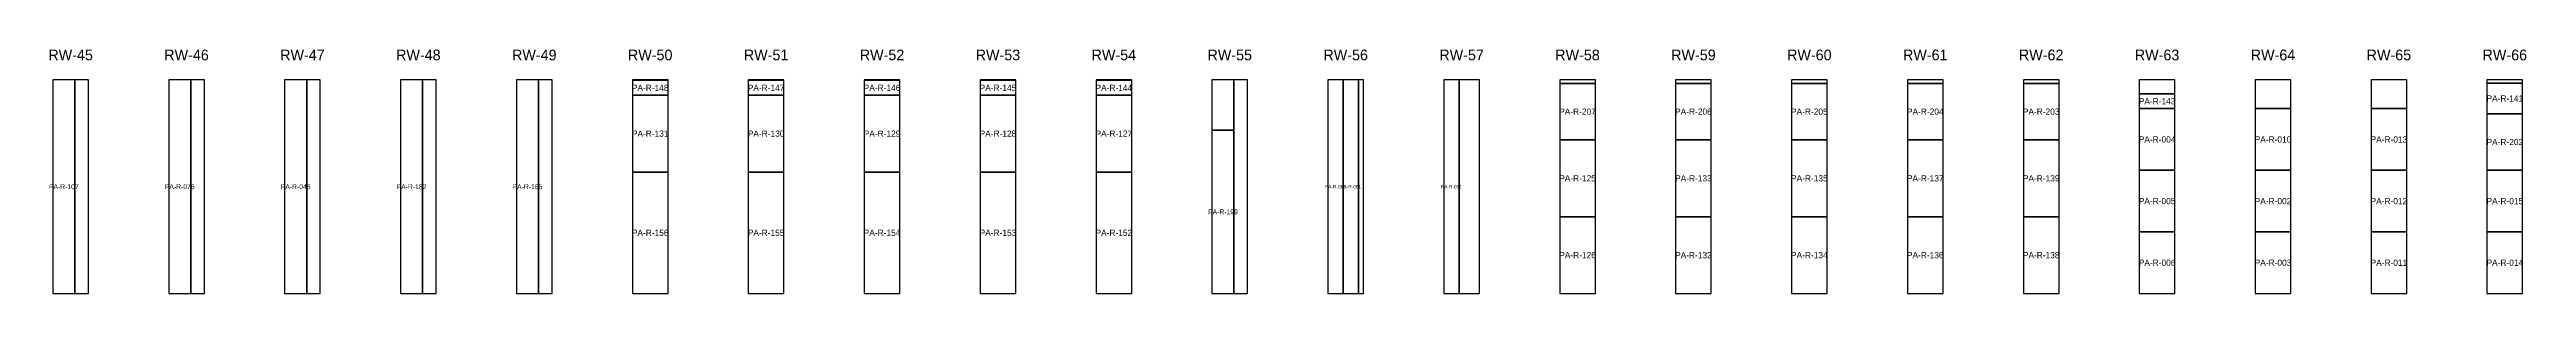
# Model space of a CAD drawing. Header units: metres. Extents: x 315 to 341.7, y -151.2 to -120.
# Drawn here: x 316.44 to 330.33, y -149.35 to -147.98 of the extents above; entities that cross this region are included whole.
import ezdxf
from ezdxf.enums import TextEntityAlignment as Align

# ---------------------------------------------------------------- set-up
doc = ezdxf.new("R2010")
doc.units = ezdxf.units.M
for name, color, linetype in [('CORTE-DESPERDICIO', 1, 'Continuous'), ('CORTE-RECORTE', 3, 'Continuous'), ('CORTE-SOBRANTE', 2, 'Continuous'), ('CORTE-TEXTO', 5, 'Continuous'), ('CORTE-TILE', 7, 'Continuous')]:
    doc.layers.add(name, color=color, linetype=linetype)

msp = doc.modelspace()

# ---------------------------------------------------------------- texts
at = {"layer": 'CORTE-TEXTO'}
for s, height, p in [('RW-45', 0.06, (316.5588, -148.0098)), ('RW-46', 0.06, (317.2088, -148.0098)), ('RW-47', 0.06, (317.8588, -148.0098)), ('RW-48', 0.06, (318.5088, -148.0098)), ('RW-49', 0.06, (319.1588, -148.0098)), ('RW-50', 0.06, (319.8088, -148.0098)), ('RW-51', 0.06, (320.4588, -148.0098)), ('RW-52', 0.06, (321.1088, -148.0098)), ('RW-53', 0.06, (321.7588, -148.0098)), ('RW-54', 0.06, (322.4088, -148.0098)), ('RW-55', 0.06, (323.0588, -148.0098)), ('RW-56', 0.06, (323.7088, -148.0098)), ('RW-57', 0.06, (324.3588, -148.0098)), ('RW-58', 0.06, (325.0088, -148.0098)), ('RW-59', 0.06, (325.6588, -148.0098)), ('RW-60', 0.06, (326.3088, -148.0098)), ('RW-61', 0.06, (326.9588, -148.0098)), ('RW-62', 0.06, (327.6088, -148.0098)), ('RW-63', 0.06, (328.2588, -148.0098)), ('RW-64', 0.06, (328.9088, -148.0098)), ('RW-65', 0.06, (329.5588, -148.0098)), ('RW-66', 0.06, (330.2088, -148.0098)), ('PA-R-148', 0.035, (319.8088, -148.1946)), ('PA-R-147', 0.035, (320.4588, -148.1946)), ('PA-R-146', 0.035, (321.1088, -148.1946)), ('PA-R-145', 0.035, (321.7588, -148.1946)), ('PA-R-144', 0.035, (322.4088, -148.1946)), ('PA-R-207', 0.035, (325.0088, -148.3281)), ('PA-R-206', 0.035, (325.6588, -148.3281)), ('PA-R-205', 0.035, (326.3088, -148.3281)), ('PA-R-204', 0.035, (326.9588, -148.3281)), ('PA-R-203', 0.035, (327.6088, -148.3281)), ('PA-R-143', 0.035, (328.2588, -148.2698)), ('PA-R-141', 0.035, (330.2088, -148.2542)), ('PA-R-131', 0.035, (319.8088, -148.4517)), ('PA-R-130', 0.035, (320.4588, -148.4517)), ('PA-R-129', 0.035, (321.1088, -148.4517)), ('PA-R-128', 0.035, (321.7588, -148.4517)), ('PA-R-127', 0.035, (322.4088, -148.4517)), ('PA-R-004', 0.035, (328.2588, -148.4843)), ('PA-R-010', 0.035, (328.9088, -148.4843)), ('PA-R-013', 0.035, (329.5588, -148.4843)), ('PA-R-202', 0.035, (330.2088, -148.4988)), ('PA-R-107', 0.02749, (316.5206, -148.7498)), ('PA-R-076', 0.02749, (317.1706, -148.7498)), ('PA-R-046', 0.02749, (317.8207, -148.7498)), ('PA-R-182', 0.02749, (318.4706, -148.7498)), ('PA-R-165', 0.02749, (319.1207, -148.7498)), ('PA-R-092', 0.01907, (323.6517, -148.7498)), ('PA-R-061', 0.01907, (323.7375, -148.7498)), ('PA-R-031', 0.01907, (324.3017, -148.7498)), ('PA-R-125', 0.035, (325.0088, -148.7025)), ('PA-R-133', 0.035, (325.6588, -148.7025)), ('PA-R-135', 0.035, (326.3088, -148.7025)), ('PA-R-137', 0.035, (326.9588, -148.7025)), ('PA-R-139', 0.035, (327.6088, -148.7025)), ('PA-R-199', 0.02749, (323.0206, -148.8909)), ('PA-R-005', 0.035, (328.2588, -148.8305)), ('PA-R-002', 0.035, (328.9088, -148.8305)), ('PA-R-012', 0.035, (329.5588, -148.8305)), ('PA-R-015', 0.035, (330.2088, -148.8305)), ('PA-R-156', 0.035, (319.8088, -149.0086)), ('PA-R-155', 0.035, (320.4588, -149.0086)), ('PA-R-154', 0.035, (321.1088, -149.0086)), ('PA-R-153', 0.035, (321.7588, -149.0086)), ('PA-R-152', 0.035, (322.4088, -149.0086)), ('PA-R-126', 0.035, (325.0088, -149.134)), ('PA-R-132', 0.035, (325.6588, -149.134)), ('PA-R-134', 0.035, (326.3088, -149.134)), ('PA-R-136', 0.035, (326.9588, -149.134)), ('PA-R-138', 0.035, (327.6088, -149.134)), ('PA-R-006', 0.035, (328.2588, -149.1767)), ('PA-R-003', 0.035, (328.9088, -149.1767)), ('PA-R-011', 0.035, (329.5588, -149.1767)), ('PA-R-014', 0.035, (330.2088, -149.1767))]:
    msp.add_text(s, height=height, dxfattribs=at).set_placement(p, align=Align.MIDDLE_CENTER)

# ---------------------------------------------------------------- linework, layer by layer
at = {"layer": 'CORTE-DESPERDICIO'}
for points in [[(316.5825, -149.3498), (316.6588, -149.3498), (316.6588, -148.1498), (316.5825, -148.1498)], [(317.2325, -149.3498), (317.3088, -149.3498), (317.3088, -148.1498), (317.2325, -148.1498)], [(317.8825, -149.3498), (317.9588, -149.3498), (317.9588, -148.1498), (317.8825, -148.1498)], [(318.5325, -149.3498), (318.6088, -149.3498), (318.6088, -148.1498), (318.5325, -148.1498)], [(319.1825, -149.3498), (319.2588, -149.3498), (319.2588, -148.1498), (319.1825, -148.1498)], [(323.0825, -149.3498), (323.1588, -149.3498), (323.1588, -148.1498), (323.0825, -148.1498)], [(323.7804, -149.3498), (323.8088, -149.3498), (323.8088, -148.1498), (323.7804, -148.1498)], [(324.9088, -148.1695), (325.1088, -148.1695), (325.1088, -148.1498), (324.9088, -148.1498)], [(325.5588, -148.1695), (325.7588, -148.1695), (325.7588, -148.1498), (325.5588, -148.1498)], [(326.2088, -148.1695), (326.4088, -148.1695), (326.4088, -148.1498), (326.2088, -148.1498)], [(326.8588, -148.1695), (327.0588, -148.1695), (327.0588, -148.1498), (326.8588, -148.1498)], [(327.5088, -148.1695), (327.7088, -148.1695), (327.7088, -148.1498), (327.5088, -148.1498)], [(328.1588, -148.2284), (328.3588, -148.2284), (328.3588, -148.1498), (328.1588, -148.1498)], [(330.1088, -148.1683), (330.3088, -148.1683), (330.3088, -148.1498), (330.1088, -148.1498)]]:
    msp.add_lwpolyline(points, close=True, dxfattribs=at)
at = {"layer": 'CORTE-RECORTE'}
for points in [[(316.4588, -149.3498), (316.5825, -149.3498), (316.5825, -148.1498), (316.4588, -148.1498)], [(317.1088, -149.3498), (317.2325, -149.3498), (317.2325, -148.1498), (317.1088, -148.1498)], [(317.7588, -149.3498), (317.8825, -149.3498), (317.8825, -148.1498), (317.7588, -148.1498)], [(318.4088, -149.3498), (318.5325, -149.3498), (318.5325, -148.1498), (318.4088, -148.1498)], [(319.0588, -149.3498), (319.1825, -149.3498), (319.1825, -148.1498), (319.0588, -148.1498)], [(319.7088, -148.236), (319.9088, -148.236), (319.9088, -148.1532), (319.7088, -148.1532)], [(320.3588, -148.236), (320.5588, -148.236), (320.5588, -148.1532), (320.3588, -148.1532)], [(321.0088, -148.236), (321.2088, -148.236), (321.2088, -148.1532), (321.0088, -148.1532)], [(321.6588, -148.236), (321.8588, -148.236), (321.8588, -148.1532), (321.6588, -148.1532)], [(322.3088, -148.236), (322.5088, -148.236), (322.5088, -148.1532), (322.3088, -148.1532)], [(323.6088, -149.3498), (323.6946, -149.3498), (323.6946, -148.1498), (323.6088, -148.1498)], [(323.6946, -149.3498), (323.7804, -149.3498), (323.7804, -148.1498), (323.6946, -148.1498)], [(324.2588, -149.3498), (324.3446, -149.3498), (324.3446, -148.1498), (324.2588, -148.1498)], [(324.9088, -148.4868), (325.1088, -148.4868), (325.1088, -148.1695), (324.9088, -148.1695)], [(325.5588, -148.4868), (325.7588, -148.4868), (325.7588, -148.1695), (325.5588, -148.1695)], [(326.2088, -148.4868), (326.4088, -148.4868), (326.4088, -148.1695), (326.2088, -148.1695)], [(326.8588, -148.4868), (327.0588, -148.4868), (327.0588, -148.1695), (326.8588, -148.1695)], [(327.5088, -148.4868), (327.7088, -148.4868), (327.7088, -148.1695), (327.5088, -148.1695)], [(330.1088, -148.3401), (330.3088, -148.3401), (330.3088, -148.1683), (330.1088, -148.1683)], [(319.7088, -148.6675), (319.9088, -148.6675), (319.9088, -148.236), (319.7088, -148.236)], [(320.3588, -148.6675), (320.5588, -148.6675), (320.5588, -148.236), (320.3588, -148.236)], [(321.0088, -148.6675), (321.2088, -148.6675), (321.2088, -148.236), (321.0088, -148.236)], [(321.6588, -148.6675), (321.8588, -148.6675), (321.8588, -148.236), (321.6588, -148.236)], [(322.3088, -148.6675), (322.5088, -148.6675), (322.5088, -148.236), (322.3088, -148.236)], [(328.1588, -148.3112), (328.3588, -148.3112), (328.3588, -148.2284), (328.1588, -148.2284)], [(328.1588, -148.6574), (328.3588, -148.6574), (328.3588, -148.3112), (328.1588, -148.3112)], [(328.8088, -148.6574), (329.0088, -148.6574), (329.0088, -148.3112), (328.8088, -148.3112)], [(329.4588, -148.6574), (329.6588, -148.6574), (329.6588, -148.3112), (329.4588, -148.3112)], [(330.1088, -148.6574), (330.3088, -148.6574), (330.3088, -148.3401), (330.1088, -148.3401)], [(322.9588, -149.3498), (323.0825, -149.3498), (323.0825, -148.432), (322.9588, -148.432)], [(324.9088, -148.9183), (325.1088, -148.9183), (325.1088, -148.4868), (324.9088, -148.4868)], [(325.5588, -148.9183), (325.7588, -148.9183), (325.7588, -148.4868), (325.5588, -148.4868)], [(326.2088, -148.9183), (326.4088, -148.9183), (326.4088, -148.4868), (326.2088, -148.4868)], [(326.8588, -148.9183), (327.0588, -148.9183), (327.0588, -148.4868), (326.8588, -148.4868)], [(327.5088, -148.9183), (327.7088, -148.9183), (327.7088, -148.4868), (327.5088, -148.4868)], [(319.7088, -149.3498), (319.9088, -149.3498), (319.9088, -148.6675), (319.7088, -148.6675)], [(320.3588, -149.3498), (320.5588, -149.3498), (320.5588, -148.6675), (320.3588, -148.6675)], [(321.0088, -149.3498), (321.2088, -149.3498), (321.2088, -148.6675), (321.0088, -148.6675)], [(321.6588, -149.3498), (321.8588, -149.3498), (321.8588, -148.6675), (321.6588, -148.6675)], [(322.3088, -149.3498), (322.5088, -149.3498), (322.5088, -148.6675), (322.3088, -148.6675)], [(328.1588, -149.0036), (328.3588, -149.0036), (328.3588, -148.6574), (328.1588, -148.6574)], [(328.8088, -149.0036), (329.0088, -149.0036), (329.0088, -148.6574), (328.8088, -148.6574)], [(329.4588, -149.0036), (329.6588, -149.0036), (329.6588, -148.6574), (329.4588, -148.6574)], [(330.1088, -149.0036), (330.3088, -149.0036), (330.3088, -148.6574), (330.1088, -148.6574)], [(324.9088, -149.3498), (325.1088, -149.3498), (325.1088, -148.9183), (324.9088, -148.9183)], [(325.5588, -149.3498), (325.7588, -149.3498), (325.7588, -148.9183), (325.5588, -148.9183)], [(326.2088, -149.3498), (326.4088, -149.3498), (326.4088, -148.9183), (326.2088, -148.9183)], [(326.8588, -149.3498), (327.0588, -149.3498), (327.0588, -148.9183), (326.8588, -148.9183)], [(327.5088, -149.3498), (327.7088, -149.3498), (327.7088, -148.9183), (327.5088, -148.9183)], [(328.1588, -149.3498), (328.3588, -149.3498), (328.3588, -149.0036), (328.1588, -149.0036)], [(328.8088, -149.3498), (329.0088, -149.3498), (329.0088, -149.0036), (328.8088, -149.0036)], [(329.4588, -149.3498), (329.6588, -149.3498), (329.6588, -149.0036), (329.4588, -149.0036)], [(330.1088, -149.3498), (330.3088, -149.3498), (330.3088, -149.0036), (330.1088, -149.0036)]]:
    msp.add_lwpolyline(points, close=True, dxfattribs=at)
at = {"layer": 'CORTE-SOBRANTE'}
for points in [[(322.9588, -148.432), (323.0825, -148.432), (323.0825, -148.1498), (322.9588, -148.1498)], [(324.3446, -149.3498), (324.4588, -149.3498), (324.4588, -148.1498), (324.3446, -148.1498)], [(328.8088, -148.3112), (329.0088, -148.3112), (329.0088, -148.1498), (328.8088, -148.1498)], [(329.4588, -148.3112), (329.6588, -148.3112), (329.6588, -148.1498), (329.4588, -148.1498)]]:
    msp.add_lwpolyline(points, close=True, dxfattribs=at)
at = {"layer": 'CORTE-TILE'}
for points in [[(316.4588, -149.3498), (316.6588, -149.3498), (316.6588, -148.1498), (316.4588, -148.1498)], [(317.1088, -149.3498), (317.3088, -149.3498), (317.3088, -148.1498), (317.1088, -148.1498)], [(317.7588, -149.3498), (317.9588, -149.3498), (317.9588, -148.1498), (317.7588, -148.1498)], [(318.4088, -149.3498), (318.6088, -149.3498), (318.6088, -148.1498), (318.4088, -148.1498)], [(319.0588, -149.3498), (319.2588, -149.3498), (319.2588, -148.1498), (319.0588, -148.1498)], [(319.7088, -149.3498), (319.9088, -149.3498), (319.9088, -148.1498), (319.7088, -148.1498)], [(320.3588, -149.3498), (320.5588, -149.3498), (320.5588, -148.1498), (320.3588, -148.1498)], [(321.0088, -149.3498), (321.2088, -149.3498), (321.2088, -148.1498), (321.0088, -148.1498)], [(321.6588, -149.3498), (321.8588, -149.3498), (321.8588, -148.1498), (321.6588, -148.1498)], [(322.3088, -149.3498), (322.5088, -149.3498), (322.5088, -148.1498), (322.3088, -148.1498)], [(322.9588, -149.3498), (323.1588, -149.3498), (323.1588, -148.1498), (322.9588, -148.1498)], [(323.6088, -149.3498), (323.8088, -149.3498), (323.8088, -148.1498), (323.6088, -148.1498)], [(324.2588, -149.3498), (324.4588, -149.3498), (324.4588, -148.1498), (324.2588, -148.1498)], [(324.9088, -149.3498), (325.1088, -149.3498), (325.1088, -148.1498), (324.9088, -148.1498)], [(325.5588, -149.3498), (325.7588, -149.3498), (325.7588, -148.1498), (325.5588, -148.1498)], [(326.2088, -149.3498), (326.4088, -149.3498), (326.4088, -148.1498), (326.2088, -148.1498)], [(326.8588, -149.3498), (327.0588, -149.3498), (327.0588, -148.1498), (326.8588, -148.1498)], [(327.5088, -149.3498), (327.7088, -149.3498), (327.7088, -148.1498), (327.5088, -148.1498)], [(328.1588, -149.3498), (328.3588, -149.3498), (328.3588, -148.1498), (328.1588, -148.1498)], [(328.8088, -149.3498), (329.0088, -149.3498), (329.0088, -148.1498), (328.8088, -148.1498)], [(329.4588, -149.3498), (329.6588, -149.3498), (329.6588, -148.1498), (329.4588, -148.1498)], [(330.1088, -149.3498), (330.3088, -149.3498), (330.3088, -148.1498), (330.1088, -148.1498)]]:
    msp.add_lwpolyline(points, close=True, dxfattribs=at)

msp.set_redraw_order([(e.dxf.handle, doc.entitydb.next_handle()) for e in msp.query("TEXT MTEXT ATTDEF DIMENSION ARC_DIMENSION")])  # texts and dimensions are drawn at this point

doc.saveas('drawing.dxf')
